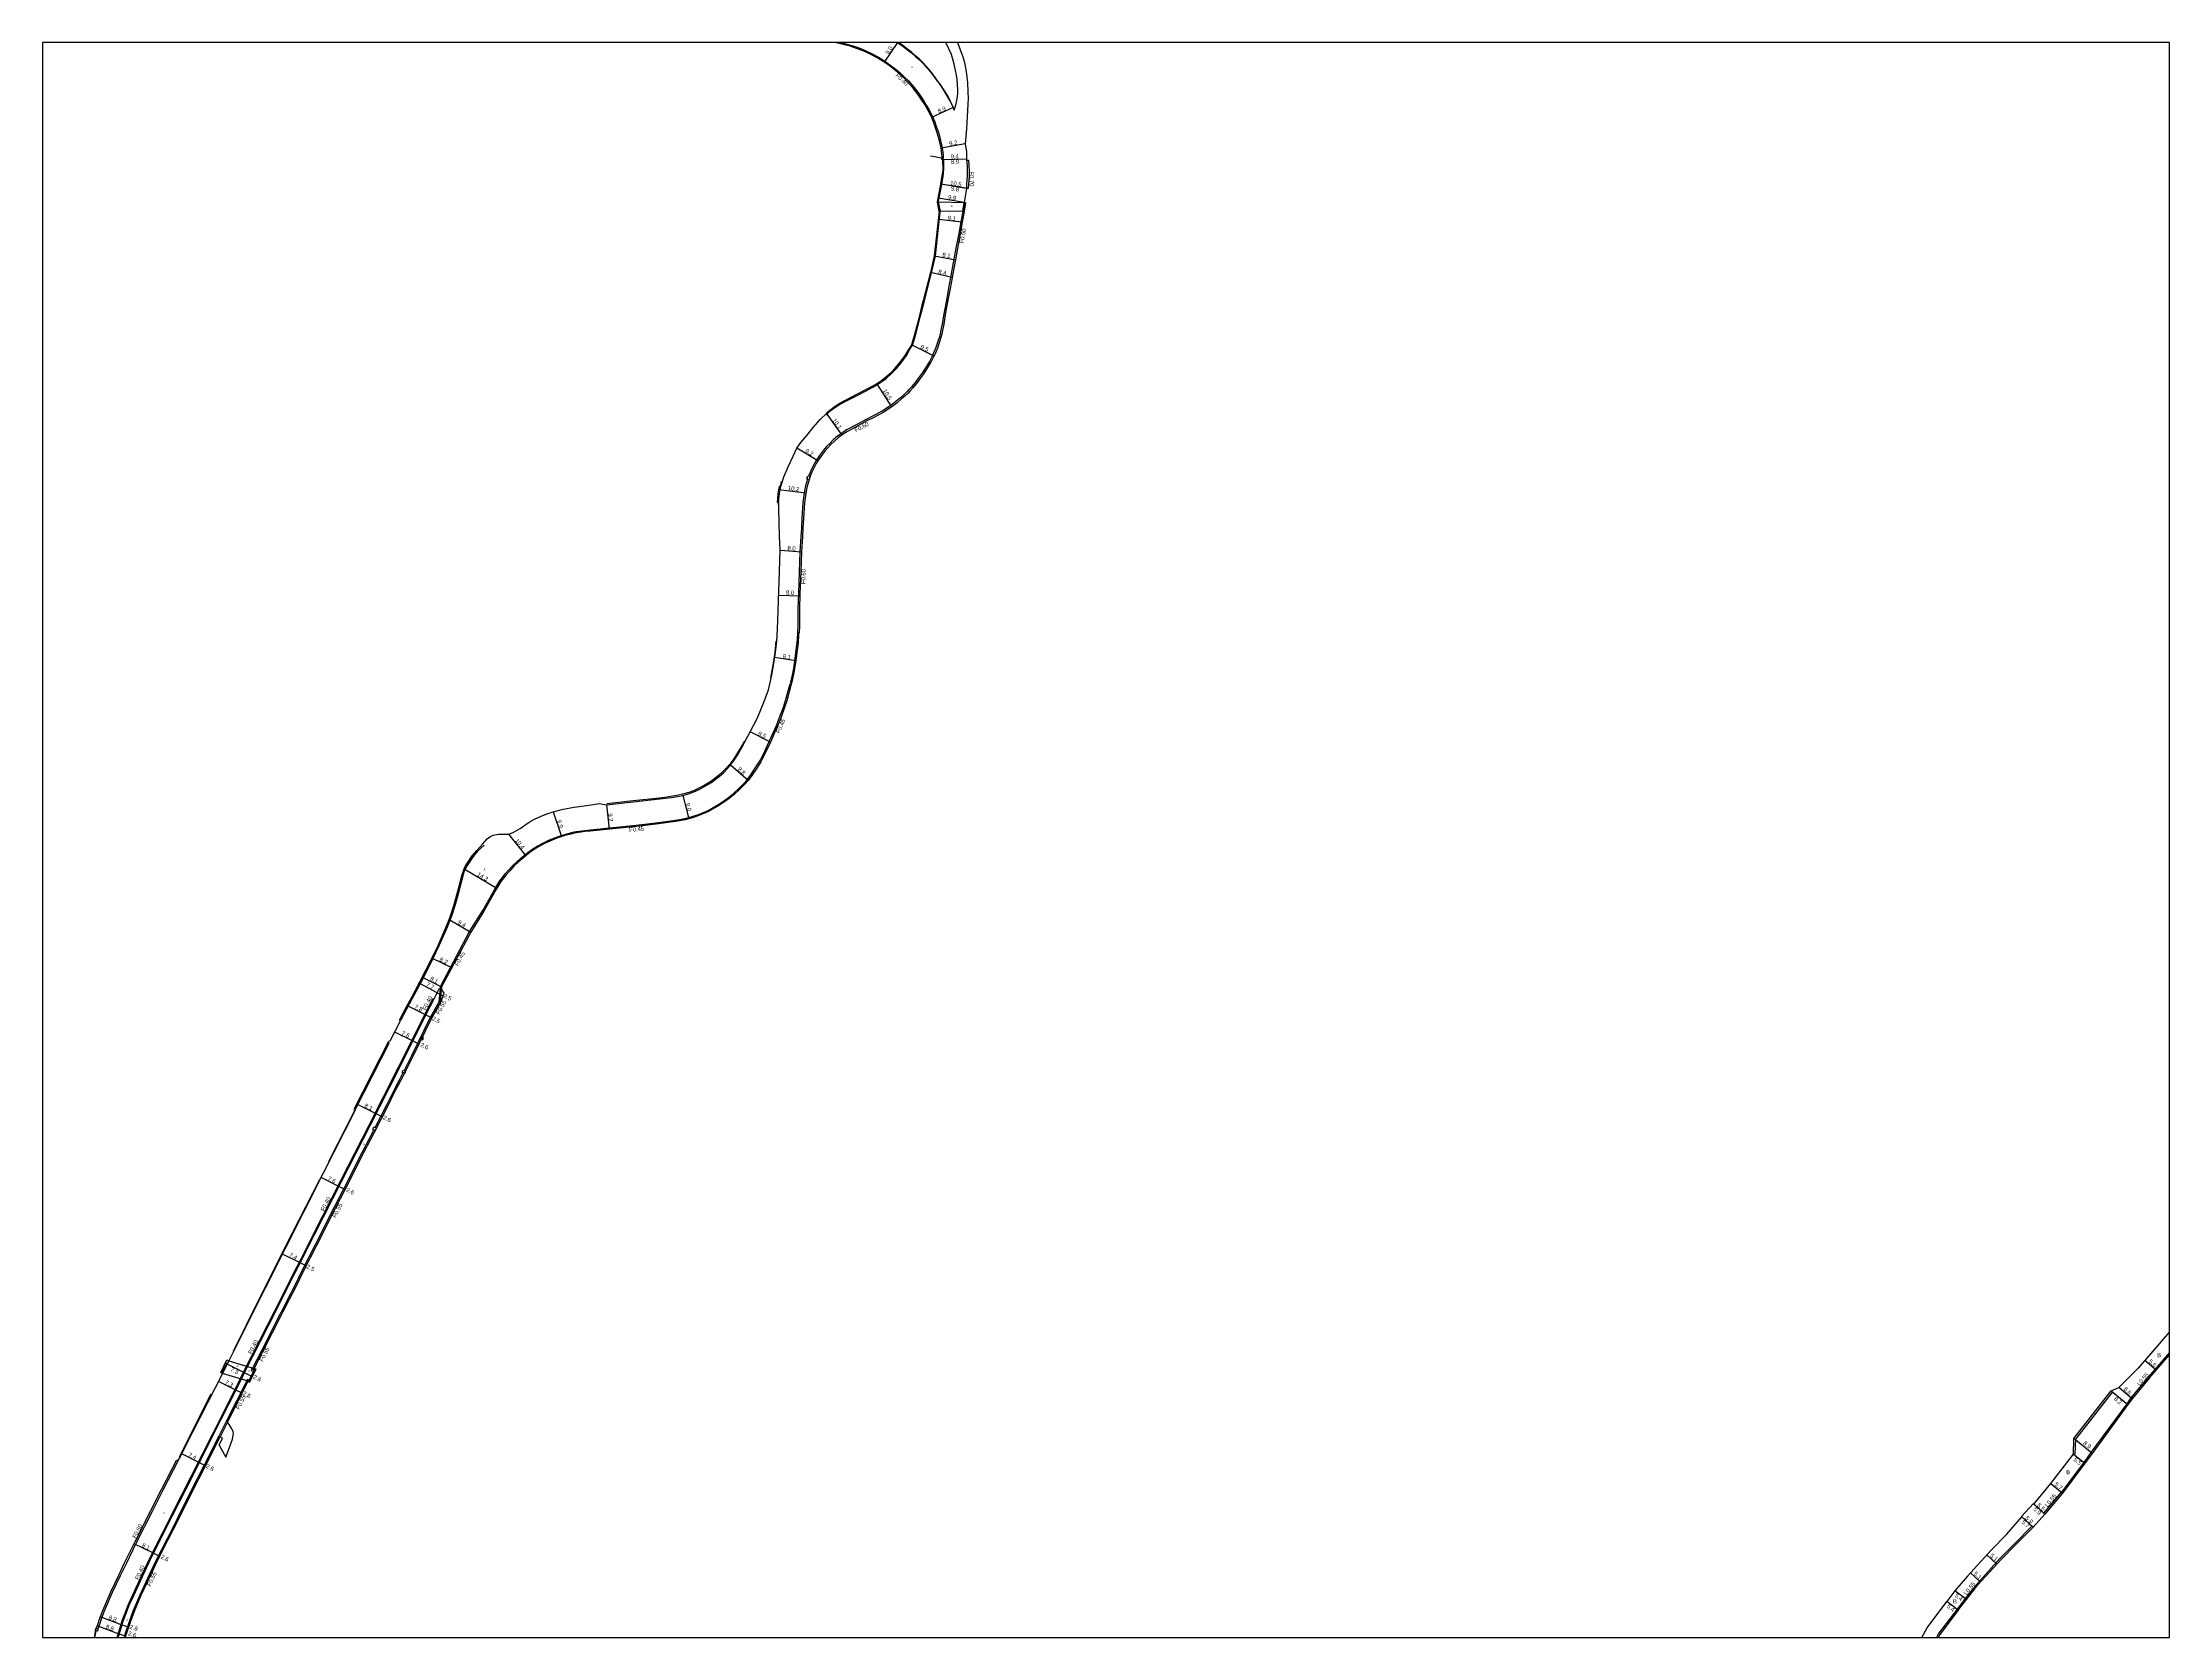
# Model space of a CAD drawing. Header units: metres. Extents: x 4000 to 8000, y -96000 to -93000.
# Drawn here: x 5600 to 6400, y -94800 to -94200 of the extents above; entities that cross this region are included whole.
import ezdxf

# ---------------------------------------------------------------- set-up
doc = ezdxf.new("R2010")
doc.units = ezdxf.units.M
doc.header["$LTSCALE"] = 2.5
for name, color, linetype in [('その他', 7, 'Continuous'), ('側溝・桝', 7, 'Continuous'), ('図郭', 7, 'Continuous'), ('幅員', 7, 'Continuous'), ('歩道・分離帯・安全施設', 7, 'Continuous'), ('舗装', 7, 'Continuous'), ('道路', 7, 'Continuous')]:
    doc.layers.add(name, color=color, linetype=linetype)
doc.styles.get("Standard").update_dxf_attribs({"font": ''})
doc.styles.add('YOKO_DECO', font='')
doc.styles.get('Standard').set_extended_font_data('@MS PGothic')
doc.styles.get('YOKO_DECO').set_extended_font_data('MS PGothic')

msp = doc.modelspace()

# ---------------------------------------------------------------- linework, layer by layer
at = {"layer": 'その他', "elevation": 162.77}
msp.add_lwpolyline([(5743.18, -94575.07), (5743.18, -94574.07), (5742.18, -94574.07), (5742.18, -94575.07)], close=True, dxfattribs=at)
for points in [[(5742.26, -94574.16), (5743.1, -94574.99)], [(5742.26, -94574.99), (5743.1, -94574.16)]]:
    msp.add_lwpolyline(points, dxfattribs=at)
at = {"layer": '側溝・桝'}
for points in [[(5899.94, -94200), (5901.28, -94200.3), (5903.93, -94200.97), (5906.35, -94201.8), (5908.06, -94202.43), (5909.94, -94203.21), (5911.74, -94204.1), (5914.37, -94205.56), (5916.4, -94206.77), (5918.69, -94208.34), (5921.06, -94210.18), (5922.7, -94211.56), (5924.14, -94212.89), (5925.66, -94214.45), (5927.81, -94216.93), (5929.54, -94219.15), (5930.87, -94221.02), (5932.17, -94223.13), (5933.45, -94225.31), (5934.19, -94226.82), (5934.94, -94228.41), (5935.56, -94229.86), (5936.14, -94231.54), (5936.7, -94233.06), (5937.32, -94235.14), (5937.81, -94236.9), (5938.25, -94238.97), (5938.54, -94240.49), (5938.7, -94242), (5938.73, -94243.22), (5938.65, -94244)], [(5947.58, -94244.26), (5947.73, -94246.39), (5947.77, -94248.11), (5947.78, -94250.33), (5947.58, -94253.27), (5947.48, -94254.89)], [(5946.09, -94263.51), (5945.36, -94267.49), (5944.59, -94271.82), (5943.58, -94277.36), (5942.57, -94282.83), (5941.51, -94288.4), (5940.78, -94292.43), (5940.09, -94296.24), (5939.08, -94301.4), (5938.35, -94305.83), (5937.9, -94308.24), (5937.63, -94309.63), (5937.33, -94310.74), (5936.81, -94312.41), (5936, -94314.75), (5934.63, -94318.01), (5933.59, -94319.96), (5932.38, -94321.98), (5930.97, -94324.17), (5929.53, -94326.11), (5928.2, -94327.85), (5926.87, -94329.55), (5925.9, -94330.58), (5925.1, -94331.44), (5923.93, -94332.58), (5922.72, -94333.63), (5921, -94335.09), (5919.12, -94336.58), (5915.83, -94338.63), (5912.16, -94340.62), (5909.79, -94341.78), (5906.55, -94343.54), (5902.42, -94345.76), (5900.47, -94347.08), (5898.98, -94348.13), (5897.44, -94349.5), (5896.08, -94350.79), (5894.88, -94352.02), (5893.78, -94353.36), (5892.2, -94355.38), (5891.12, -94356.97), (5890.47, -94358.09), (5889.59, -94359.79), (5888.84, -94361.35), (5888.17, -94362.93), (5888.13, -94363.06)], [(5887.77, -94364.2), (5887.02, -94366.74), (5886.59, -94368.63), (5886.02, -94373.07), (5885.58, -94378.91), (5885.42, -94382.63), (5885.22, -94385.84), (5884.8, -94391.58), (5884.56, -94399.14), (5884.28, -94407.24), (5884.1, -94413.16), (5884.1, -94416.58), (5884.05, -94419.22), (5883.95, -94422.22), (5884.4, -94422.23)], [(5735.99, -94586.78), (5738.81, -94581.33), (5745.9, -94566.71), (5749.21, -94560.91), (5749.63, -94555.93), (5749.65, -94555.07), (5760.65, -94534.43), (5765.56, -94526.48), (5770.12, -94518.54), (5771.62, -94516), (5772.04, -94515.36), (5772.5, -94514.71), (5773.99, -94512.79), (5775.39, -94511.27), (5776.95, -94509.56), (5778.53, -94508.04), (5780.69, -94506.18), (5782.49, -94504.74), (5784.04, -94503.6), (5786, -94502.34), (5788.39, -94501.05), (5790.67, -94499.96), (5793.26, -94498.89), (5795.92, -94498), (5799.07, -94497.18), (5799.94, -94496.98), (5800.73, -94496.84), (5804.08, -94496.39), (5805.94, -94496.19), (5823.22, -94494.4), (5830.73, -94493.54), (5838.03, -94492.59), (5841.57, -94491.9), (5844.31, -94491.19), (5847.1, -94490.22), (5850.33, -94488.85), (5854.39, -94486.49), (5856.59, -94485.04), (5858.02, -94484.03), (5859.84, -94482.51), (5862.01, -94480.52), (5863.85, -94478.67), (5865.03, -94477.31), (5866.43, -94475.47), (5868.47, -94472.38), (5869.7, -94470.42), (5870.77, -94468.43), (5871.76, -94466.37), (5873.36, -94462.98), (5874.94, -94459.45), (5876.04, -94456.98), (5877.25, -94453.94), (5878.64, -94450.04), (5879.47, -94447.46), (5881.15, -94441.29), (5881.6, -94441.42)], [(5628.1, -94800), (5628.31, -94799.19), (5629.25, -94796.22), (5630.09, -94793.4), (5631.16, -94790.51), (5632.37, -94787.41), (5633.91, -94783.99), (5637.18, -94776.86), (5640.62, -94769.62), (5645.13, -94760.74), (5648.53, -94753.98), (5656.01, -94739.24), (5664.13, -94723.19), (5667.01, -94717.43), (5672.54, -94706.41), (5675.76, -94699.93), (5681.69, -94688.13), (5687.33, -94677.13), (5690.21, -94671.44), (5694.56, -94662.82), (5697.24, -94657.54), (5700.13, -94651.75), (5701.93, -94648.23), (5712.21, -94628.04), (5722.81, -94607.26), (5733.79, -94585.71), (5743.78, -94565.64), (5746.89, -94559.63)], [(5746.89, -94559.63), (5747.26, -94559.8)], [(5749.66, -94561.2), (5750.06, -94556.13)], [(5725.09, -94608.19), (5729.46, -94599.59), (5731.83, -94594.87), (5734.23, -94590.18), (5735.64, -94587.45)], [(5678.9, -94699.03), (5682.59, -94691.74), (5689.35, -94678.4), (5690.33, -94676.67), (5692.44, -94672.46), (5694.76, -94667.93), (5697.74, -94661.73), (5702.64, -94652.16), (5709.72, -94638.26), (5715.18, -94627.63), (5719.14, -94619.73), (5724.23, -94609.9), (5724.64, -94609.09)], [(6400, -94692.79), (6392.08, -94702.01), (6385.48, -94709.89), (6383.92, -94712.09), (6370.48, -94730.47), (6367.75, -94734.14), (6359.39, -94745.3)], [(5677.34, -94703.64), (5677.59, -94703.17), (5677.11, -94702.92), (5669.1, -94718.76), (5666.33, -94724.3), (5660.78, -94735.19), (5655.71, -94745.21), (5650.62, -94755.41), (5646.84, -94762.86), (5642.79, -94770.86), (5640.25, -94776.18), (5636.55, -94784.13), (5634.06, -94789.91), (5632.67, -94793.69), (5630.99, -94798.93), (5630.72, -94800)], [(5679.38, -94699.27), (5679.63, -94698.76)], [(5669.57, -94719), (5666.81, -94724.54)], [(5651.02, -94733.48), (5645.28, -94744.62), (5641.27, -94752.55), (5635.4, -94764.12), (5631.4, -94772.26), (5629.17, -94776.86), (5626.22, -94783.14), (5624.71, -94786.59), (5623.89, -94788.4), (5623.13, -94790.14), (5622.04, -94793.1), (5621.42, -94795.14), (5620.82, -94796.81)], [(6353.13, -94753.6), (6352.7, -94753.25), (6359.39, -94745.3)], [(6348.68, -94758.47), (6348.28, -94758.08), (6341.95, -94764.49), (6336.25, -94770.29), (6327.49, -94779.9), (6323.18, -94785.33), (6320.12, -94789.36), (6313.18, -94798.56), (6312.35, -94800)]]:
    msp.add_lwpolyline(points, dxfattribs=at)
for points in [[(5888.71, -94363.24), (5888.36, -94364.38), (5887.5, -94364.12), (5887.86, -94362.98)], [(5736.46, -94587.03), (5736.12, -94587.7), (5735.32, -94587.29), (5735.67, -94586.62)], [(5725.57, -94608.43), (5725.11, -94609.33), (5724.19, -94608.86), (5724.64, -94607.96)], [(5679.62, -94699.39), (5678.7, -94698.94), (5678.42, -94699.51), (5679.34, -94699.96)], [(5619.94, -94797.43), (5620.1, -94796.66), (5620.82, -94796.81), (5620.66, -94797.58)]]:
    msp.add_lwpolyline(points, close=True, dxfattribs=at)
at = {"layer": '図郭'}
msp.add_lwpolyline([(5600, -94800), (6400, -94800), (6400, -94200), (5600, -94200)], close=True, dxfattribs=at)
at = {"layer": '幅員'}
for points in [[(5921.63, -94200), (5916.59, -94207.41)], [(5942.46, -94224.46), (5934.39, -94228.23)], [(5947, -94238.07), (5937.98, -94239.75)], [(5938.21, -94244.01), (5947.57, -94243.73)], [(5938.65, -94244), (5947.57, -94243.73)], [(5948.2, -94254.93), (5937.86, -94253.26)], [(5947.48, -94254.89), (5937.86, -94253.26)], [(5946.62, -94260.12), (5936.84, -94258.51)], [(5945.96, -94267.6), (5936.95, -94266.6)], [(5942.14, -94288.38), (5933.94, -94286.57)], [(5935.43, -94280.24), (5943.4, -94281.72)], [(5935.33, -94317.93), (5926.82, -94313.7)], [(5919.47, -94337.08), (5913.86, -94328.25)], [(5894.77, -94339.49), (5900.6, -94347.74)], [(5891.64, -94357.3), (5883.75, -94352.56)], [(5876.98, -94368.14), (5887.1, -94369.45)], [(5877.46, -94391.01), (5885.42, -94391.58)], [(5876.92, -94407.87), (5884.87, -94408.13)], [(5883.34, -94432.65), (5875.37, -94431.34)], [(5873.78, -94463.17), (5866.18, -94459.32)], [(5865.39, -94477.6), (5858.73, -94471.82)], [(5812.13, -94486.77), (5813.08, -94495.92)], [(5840.79, -94483.26), (5843.05, -94492)], [(5792.05, -94489.39), (5795.18, -94498.73)], [(5775.3, -94497.83), (5781.78, -94505.91)], [(5758.57, -94510.89), (5770.87, -94518.18)], [(5752.93, -94529.94), (5761.06, -94534.66)], [(5742.85, -94551.59), (5750.06, -94555.29)], [(5753.92, -94548.05), (5746.48, -94544.5)], [(5748.47, -94557.48), (5741.66, -94553.89)], [(5748.47, -94557.48), (5750.7, -94558.61)], [(5737.2, -94562.27), (5744.14, -94565.83)], [(5744.14, -94565.83), (5746.37, -94566.96)], [(5732.44, -94572.22), (5739.27, -94575.61)], [(5739.27, -94575.61), (5741.62, -94576.76)], [(5725.43, -94603), (5718.21, -94599.35)], [(5727.73, -94604.18), (5725.43, -94603)], [(5711.5, -94630.33), (5704.75, -94626.94)], [(5713.79, -94631.49), (5711.5, -94630.33)], [(5696.89, -94659.12), (5690.26, -94655.78)], [(5699.1, -94660.23), (5696.89, -94659.12)], [(6394.98, -94699.48), (6390.73, -94695.83)], [(5672.71, -94706.97), (5666.19, -94703.66)], [(5675.98, -94700.4), (5669.49, -94697.13)], [(5678.5, -94701.65), (5675.98, -94700.4)], [(5675.06, -94708.15), (5672.71, -94706.97)], [(6378.09, -94707.21), (6384.36, -94712.41)], [(6385.92, -94710.22), (6380.91, -94705.93)], [(6370.92, -94730.8), (6364.04, -94725.15)], [(5658.98, -94734.28), (5652.36, -94730.94)], [(5661.26, -94735.43), (5658.98, -94734.28)], [(6363.86, -94731.08), (6368.19, -94734.47)], [(6355.35, -94742.12), (6359.82, -94745.66)], [(6353.13, -94753.6), (6348.81, -94749.65)], [(6353.13, -94753.6), (6349.03, -94749.86)], [(6348.68, -94758.47), (6344.36, -94754.52)], [(6348.68, -94758.47), (6344.51, -94754.66)], [(5641.72, -94768.34), (5634.44, -94764.76)], [(5644.05, -94769.53), (5641.72, -94768.34)], [(6328.92, -94779.15), (6325.15, -94775.71)], [(6335.1, -94772.37), (6331.33, -94768.93)], [(6323.62, -94785.66), (6319.32, -94782.4)], [(6320.56, -94789.69), (6316.26, -94786.42)], [(5628.87, -94798.77), (5620.61, -94795.66)], [(5629.94, -94795.32), (5621.73, -94792.27)], [(5631.38, -94799.56), (5628.87, -94798.77)], [(5632.46, -94796.07), (5629.94, -94795.32)]]:
    msp.add_lwpolyline(points, dxfattribs=at)
at = {"layer": '歩道・分離帯・安全施設'}
for points, elevation in [([(5937.43, -94215.37), (5936.42, -94214), (5935.17, -94212.3), (5934.12, -94210.93), (5933.11, -94209.72), (5932.13, -94208.59), (5931.19, -94207.62), (5929.93, -94206.41), (5928.45, -94205.09), (5926.97, -94203.79), (5925.51, -94202.58), (5923.74, -94201.25), (5921.96, -94200)], 196.44), ([(5942.51, -94224.19), (5941.52, -94222.17), (5940.7, -94220.55), (5939.76, -94218.92), (5938.69, -94217.19), (5937.66, -94215.6)], 196.07), ([(5938.84, -94243.65), (5934.04, -94242.75)], 194.34), ([(5937.06, -94259.65), (5938.11, -94254.05), (5938.82, -94249.6), (5938.93, -94248.71), (5939, -94247.95), (5939.03, -94247.14), (5939.03, -94246.46), (5939, -94244.26)], 192.99), ([(5894.76, -94340.03), (5895.21, -94339.57), (5896.64, -94338.3), (5897.95, -94337.33), (5899.41, -94336.44), (5901.67, -94335.2), (5906.64, -94332.63), (5909.55, -94331.13), (5912.26, -94329.7), (5914.43, -94328.39), (5916.17, -94327.2), (5916.66, -94326.84), (5917.27, -94326.37), (5919.5, -94324.41), (5921.06, -94322.8), (5922.46, -94321.14), (5923.73, -94319.46), (5924.91, -94317.78), (5926.11, -94315.66), (5927.18, -94313.87), (5927.72, -94312.31), (5928.38, -94310.27), (5930.14, -94303.27), (5931.71, -94297.21), (5934.34, -94286.66), (5935.9, -94280.32), (5936.59, -94273.25), (5937.64, -94263.68)], 191.07), ([(5937.62, -94263.36), (5936.93, -94260.04)], 193.47), ([(5946.32, -94263.49), (5946.75, -94260.15)], 193.87), ([(5938.87, -94307.13), (5939.37, -94304.27)], 192.42), ([(5876.77, -94373.85), (5876.94, -94371.76), (5877.15, -94369.79), (5877.43, -94368.26), (5878, -94365.12)], 190.5), ([(5881.39, -94440.98), (5881.74, -94439.56), (5882.21, -94437.32), (5882.56, -94435.31), (5882.93, -94432.76), (5883.32, -94429.46), (5883.7, -94426.58), (5883.92, -94424.48), (5884.1, -94421.91)], 186.35), ([(5875.77, -94425.22), (5875.45, -94429.43), (5874.85, -94433.46), (5873.81, -94439.01)], 187.03), ([(5864.06, -94462.84), (5862.75, -94464.97), (5861.06, -94467.82), (5859.78, -94469.78), (5858.47, -94471.52), (5857.3, -94472.86), (5855.8, -94474.39), (5854.29, -94475.76), (5852.91, -94476.85), (5851.34, -94478), (5849.44, -94479.17), (5848.92, -94479.46), (5846.8, -94480.55), (5844.79, -94481.5), (5843.04, -94482.12), (5840.67, -94482.72), (5838.55, -94483.25), (5834.82, -94483.86), (5832.09, -94484.21), (5822.17, -94485.31), (5812.22, -94486.45)], 183.98), ([(5766.12, -94501.95), (5763.59, -94504.24), (5761.91, -94506.23), (5759.46, -94509.96), (5758.91, -94511.05), (5758.51, -94512.05), (5758.17, -94513.07), (5757.08, -94517.41), (5756.2, -94520.73), (5755.18, -94524.43), (5753.82, -94528.69), (5751.96, -94533.43), (5749.11, -94539.86), (5746.07, -94546.24), (5742.23, -94553.59), (5739.06, -94559.61), (5734.62, -94567.85)], 172.03), ([(5730.36, -94576.26), (5717.58, -94601.44), (5707.55, -94621.08)], 163.01), ([(5704.18, -94627.79), (5691.19, -94653.26), (5688.65, -94658.27), (5676.57, -94682.51), (5671.66, -94692.44)], 158.37), ([(5669.37, -94696.65), (5667.45, -94700.51)], 153.57), ([(5677.68, -94703.42), (5679.85, -94699.11)], 153.47), ([(5663.28, -94708.46), (5653.56, -94727.95), (5651.62, -94731.8), (5651.39, -94732.22)], 153.23), ([(5620.05, -94796.38), (5619.4, -94800)], 148.62)]:
    msp.add_lwpolyline(points, dxfattribs=dict(at, elevation=elevation))
for points in [[(5734.15, -94585.9), (5744.14, -94565.83), (5747.26, -94559.8), (5748.47, -94557.48), (5749.37, -94555.75), (5750.06, -94556.13)], [(5734.15, -94585.9), (5744.14, -94565.83), (5747.26, -94559.8)], [(5744.14, -94565.83), (5747.26, -94559.8), (5748.47, -94557.48), (5749.37, -94555.75), (5750.06, -94556.13)], [(5734.15, -94585.9), (5744.14, -94565.83)], [(5628.52, -94800), (5628.7, -94799.31), (5629.63, -94796.34), (5630.48, -94793.53), (5631.54, -94790.65), (5632.75, -94787.57), (5634.28, -94784.16), (5637.54, -94777.03), (5640.98, -94769.79), (5645.5, -94760.92), (5648.89, -94754.16), (5656.37, -94739.42), (5664.49, -94723.38), (5667.37, -94717.61), (5672.9, -94706.59), (5676.13, -94700.11), (5682.05, -94688.32), (5687.69, -94677.31), (5690.57, -94671.62), (5694.93, -94663), (5697.6, -94657.72), (5700.49, -94651.94), (5702.29, -94648.41), (5712.57, -94628.22), (5723.17, -94607.44), (5734.15, -94585.9)], [(5628.52, -94800), (5628.7, -94799.31), (5629.63, -94796.34), (5630.48, -94793.53), (5631.54, -94790.65), (5632.75, -94787.57), (5634.28, -94784.16), (5637.54, -94777.03), (5640.98, -94769.79), (5645.5, -94760.92), (5648.89, -94754.16), (5656.37, -94739.42), (5664.49, -94723.38), (5667.37, -94717.61), (5672.9, -94706.59), (5676.13, -94700.11), (5682.05, -94688.32), (5687.69, -94677.31), (5690.57, -94671.62), (5694.93, -94663), (5697.6, -94657.72), (5700.49, -94651.94), (5702.29, -94648.41), (5712.57, -94628.22), (5723.17, -94607.44), (5734.15, -94585.9)], [(5702.29, -94648.41), (5712.57, -94628.22), (5723.17, -94607.44), (5734.15, -94585.9)], [(5690.57, -94671.62), (5694.93, -94663), (5697.6, -94657.72), (5700.49, -94651.94)], [(5674.65, -94703.08), (5676.13, -94700.11), (5682.05, -94688.32), (5687.69, -94677.31)], [(5667.37, -94717.61), (5672.9, -94706.59)], [(6378.56, -94707.58), (6364.64, -94725.36), (6364.46, -94731.1)], [(5628.52, -94800), (5628.7, -94799.31), (5629.63, -94796.34), (5630.48, -94793.53), (5631.54, -94790.65), (5632.75, -94787.57), (5634.28, -94784.16), (5637.54, -94777.03), (5640.98, -94769.79), (5645.5, -94760.92), (5648.89, -94754.16), (5656.37, -94739.42), (5664.49, -94723.38)]]:
    msp.add_lwpolyline(points, dxfattribs=at)
at = {"layer": '舗装'}
for points, elevation in [([(5937.05, -94259.98), (5946.62, -94260.12)], 192.15), ([(5946.09, -94263.51), (5937.77, -94263.42)], 192.43), ([(5670.07, -94695.97), (5679.63, -94698.76)], 152.83), ([(5677.34, -94703.64), (5667.73, -94700.64)], 152.62)]:
    msp.add_lwpolyline(points, dxfattribs=dict(at, elevation=elevation))
at = {"layer": '道路'}
for points, elevation in [([(5938.21, -94244.01), (5938.32, -94243.23), (5938.29, -94242.03), (5938.13, -94240.56), (5937.85, -94239.05), (5937.41, -94237), (5936.92, -94235.26), (5936.3, -94233.2), (5935.75, -94231.67), (5935.17, -94230.01), (5934.56, -94228.58), (5933.82, -94227), (5933.09, -94225.51), (5931.81, -94223.34), (5930.52, -94221.25), (5929.2, -94219.4), (5927.49, -94217.19), (5925.35, -94214.73), (5923.85, -94213.18), (5922.42, -94211.87), (5920.8, -94210.51), (5918.45, -94208.67), (5916.18, -94207.13), (5914.17, -94205.92), (5911.55, -94204.47), (5909.76, -94203.59), (5907.91, -94202.82), (5906.21, -94202.19), (5903.81, -94201.37), (5901.18, -94200.7), (5898.02, -94200)], 193.25), ([(5921.63, -94200), (5923.63, -94201.4), (5925.4, -94202.72), (5926.84, -94203.93), (5928.32, -94205.23), (5929.81, -94206.55), (5931.05, -94207.76), (5932, -94208.72), (5932.97, -94209.84), (5933.97, -94211.05), (5935.02, -94212.42), (5936.27, -94214.11), (5937.61, -94215.87), (5937.63, -94215.9), (5938.55, -94217.33), (5940.03, -94219.75), (5941.21, -94221.92), (5942.46, -94224.46), (5942.56, -94224.68), (5942.9, -94225.46)], 197.18), ([(5947, -94238.07), (5947.05, -94238.27), (5947.49, -94241), (5947.58, -94244.26), (5948.3, -94244.21), (5948.45, -94246.36), (5948.49, -94248.11), (5948.5, -94250.35), (5948.3, -94253.32), (5948.2, -94254.93), (5947.48, -94254.89), (5946.62, -94260.12), (5946.09, -94263.51), (5946.69, -94263.62), (5945.96, -94267.6), (5945.19, -94271.93), (5944.18, -94277.47), (5943.4, -94281.72), (5943.17, -94282.94), (5942.14, -94288.38), (5942.11, -94288.51), (5941.38, -94292.54), (5940.69, -94296.35), (5939.68, -94301.51), (5938.95, -94305.93), (5938.5, -94308.35), (5938.23, -94309.77), (5937.92, -94310.92), (5937.39, -94312.6), (5936.57, -94314.97), (5935.33, -94317.93), (5935.18, -94318.28), (5934.12, -94320.27), (5932.9, -94322.3), (5931.47, -94324.52), (5930.02, -94326.48), (5928.68, -94328.22), (5927.34, -94329.94), (5926.35, -94331), (5925.54, -94331.86), (5924.34, -94333.03), (5923.11, -94334.09), (5921.39, -94335.56), (5919.47, -94337.08), (5916.14, -94339.16), (5912.43, -94341.17), (5910.07, -94342.32), (5906.85, -94344.08), (5902.76, -94346.27), (5900.82, -94347.58), (5900.6, -94347.74), (5899.36, -94348.61), (5897.85, -94349.95), (5896.51, -94351.23), (5895.33, -94352.43), (5894.25, -94353.74), (5892.69, -94355.74), (5891.64, -94357.3), (5891.01, -94358.39), (5890.14, -94360.06), (5889.39, -94361.6), (5888.74, -94363.14), (5888.31, -94364.56), (5887.61, -94366.89), (5887.2, -94368.73), (5886.63, -94373.13), (5886.19, -94378.95), (5886.03, -94382.67), (5885.83, -94385.88), (5885.41, -94391.61), (5885.17, -94399.16), (5884.9, -94407.26), (5884.71, -94413.17), (5884.72, -94416.59), (5884.66, -94419.24), (5884.56, -94422.24), (5884.4, -94422.23), (5884.37, -94423), (5884.17, -94425.78), (5883.97, -94427.74), (5883.64, -94430.43), (5883.34, -94432.65), (5882.75, -94436.42), (5882, -94440), (5881.6, -94441.42), (5879.92, -94447.59), (5879.08, -94450.19), (5877.69, -94454.11), (5876.47, -94457.16), (5875.36, -94459.64), (5873.78, -94463.17), (5872.18, -94466.57), (5871.19, -94468.64), (5870.11, -94470.65), (5868.86, -94472.63), (5866.81, -94475.74), (5865.39, -94477.6), (5864.2, -94478.98), (5862.33, -94480.86), (5860.15, -94482.86), (5858.31, -94484.41), (5856.85, -94485.42), (5854.64, -94486.89), (5850.54, -94489.27), (5847.26, -94490.66), (5844.44, -94491.64), (5841.67, -94492.36), (5838.1, -94493.05), (5830.79, -94494.01), (5823.27, -94494.86), (5805.98, -94496.66)], 194.11), ([(5937.29, -94263.52), (5937.77, -94263.42), (5937.05, -94259.98), (5936.58, -94260.07), (5936.83, -94258.58), (5937.73, -94254.07), (5938.73, -94247.87), (5938.65, -94244), (5938.21, -94244.01)], 190.3), ([(5937.29, -94263.52), (5935.43, -94280.24), (5933.94, -94286.57), (5931.27, -94297.13)], 192.34), ([(5927.99, -94310.19), (5929.8, -94303.19), (5931.27, -94297.13)], 190.3), ([(5927.21, -94312.65), (5927.99, -94310.19)], 190.3), ([(5897.79, -94337.03), (5899.28, -94336.09), (5901.54, -94334.78), (5906.51, -94332.17), (5913.03, -94328.78), (5913.86, -94328.25), (5915.17, -94327.42), (5917, -94326.02), (5919.21, -94324.07), (5920.76, -94322.48), (5922.14, -94320.85), (5923.38, -94319.24), (5924.53, -94317.56), (5925.91, -94315.27)], 190.3), ([(5927.21, -94312.65), (5926.82, -94313.7), (5925.91, -94315.27)], 190.3), ([(5887.44, -94347.86), (5889.82, -94344.76), (5892.55, -94341.85), (5894.86, -94339.61)], 189.82), ([(5894.86, -94339.61), (5894.77, -94339.49), (5896.47, -94338), (5897.79, -94337.03)], 190.3), ([(5882.28, -94355.65), (5883.75, -94352.56), (5885.18, -94350.48), (5887.44, -94347.86)], 189.82), ([(5877.76, -94366.89), (5877.89, -94366.29), (5878.82, -94363.44), (5880.46, -94359.64), (5882.28, -94355.65)], 189.82), ([(5782.99, -94493.34), (5785.01, -94492.22), (5787.61, -94491.05), (5789.66, -94490.19), (5792.05, -94489.39), (5795.84, -94488.43), (5799.9, -94487.66), (5804.77, -94486.96), (5809.47, -94486.25), (5812.13, -94486.77), (5822.2, -94485.65), (5832.13, -94484.55), (5836.61, -94483.98), (5838.87, -94483.64), (5840.79, -94483.26), (5842.93, -94482.57), (5844.93, -94481.88), (5847, -94480.95), (5849.64, -94479.51), (5851.56, -94478.33), (5853.15, -94477.17), (5854.54, -94476.07), (5856.07, -94474.69), (5857.58, -94473.14), (5858.76, -94471.78), (5860.09, -94470.03), (5861.38, -94468.04), (5863.08, -94465.19), (5865.34, -94460.98), (5867.39, -94456.95), (5868.9, -94454.01), (5870.32, -94450.62), (5871.81, -94446.95), (5873.01, -94443.48), (5873.86, -94440.23), (5874.43, -94437.31), (5875.02, -94433.5), (5875.68, -94429.45), (5876.13, -94425.22), (5876.48, -94420.78), (5877.08, -94402.83), (5877.46, -94391.01), (5877.17, -94385.66), (5877.01, -94380.64), (5876.93, -94375.3), (5876.9, -94374.11), (5876.91, -94373.09), (5876.49, -94373.06), (5876.57, -94371.65), (5876.73, -94369.8), (5876.98, -94368.14), (5877.28, -94366.79), (5877.76, -94366.89)], 173.8), ([(5761.61, -94506.01), (5763.32, -94503.98), (5765.56, -94501.4), (5767.21, -94499.52), (5768.22, -94498.78), (5769.45, -94498.14), (5771.55, -94497.8), (5775.3, -94497.83), (5777.08, -94497.12), (5779.63, -94495.62), (5782.99, -94493.34)], 170.51), ([(5805.98, -94496.66), (5804.14, -94496.86), (5800.8, -94497.3), (5800.04, -94497.44), (5799.18, -94497.63), (5796.05, -94498.44), (5793.43, -94499.32), (5790.86, -94500.39), (5788.6, -94501.46), (5786.24, -94502.74), (5784.31, -94503.98), (5782.78, -94505.11), (5780.99, -94506.54), (5778.84, -94508.38), (5777.28, -94509.88), (5775.73, -94511.58), (5774.35, -94513.1), (5772.87, -94514.99), (5772.43, -94515.62), (5772.02, -94516.24), (5770.52, -94518.77), (5765.96, -94526.71)], 176.24), ([(5619.73, -94800), (5620.13, -94797.47), (5619.94, -94797.43), (5620.1, -94796.66), (5620.22, -94796.69), (5620.93, -94794.79), (5621.55, -94792.74), (5622.64, -94789.82), (5623.39, -94788.1), (5624.2, -94786.29), (5625.71, -94782.85), (5628.66, -94776.57), (5630.88, -94771.98), (5634.88, -94763.84), (5640.75, -94752.28), (5644.76, -94744.35), (5650.5, -94733.22), (5651.02, -94733.48), (5651.87, -94731.93), (5653.81, -94728.08), (5667.63, -94700.83), (5684.04, -94668.17), (5705.65, -94625.16), (5717.69, -94601.49), (5717.24, -94601.26), (5730.19, -94575.67), (5730.72, -94575.61), (5734.59, -94567.98), (5734.24, -94567.75), (5737.2, -94562.27), (5738.73, -94559.43), (5741.66, -94553.89), (5741.9, -94553.42), (5742.85, -94551.59), (5745.73, -94546.07), (5748.77, -94539.7), (5751.62, -94533.28), (5752.93, -94529.94), (5753.47, -94528.56), (5754.82, -94524.32), (5755.84, -94520.63), (5756.72, -94517.32), (5757.81, -94512.97), (5758.15, -94511.92), (5758.57, -94510.89), (5759.14, -94509.77), (5761.61, -94506.01)], 147.57), ([(5765.96, -94526.71), (5761.06, -94534.66), (5750.06, -94555.29), (5750.06, -94556.13)], 176.24), ([(5739.28, -94581.57), (5746.37, -94566.96), (5749.66, -94561.2), (5750.7, -94558.61), (5751.08, -94557.64)], 152.73), ([(5751.08, -94557.64), (5750.06, -94556.13)], 152.73), ([(5668.97, -94732.17), (5669.91, -94729.48), (5671.45, -94725.34), (5671.62, -94724.49), (5671.79, -94723.34), (5671.69, -94722.6), (5671.51, -94722.04), (5671.25, -94721.46), (5670.41, -94720.21), (5669.57, -94719), (5677.34, -94703.64), (5677.47, -94703.71), (5679.88, -94698.88), (5679.63, -94698.76), (5683.07, -94691.98), (5689.82, -94678.65), (5690.81, -94676.91), (5692.92, -94672.7), (5695.24, -94668.16), (5698.22, -94661.97), (5703.12, -94652.4), (5710.19, -94638.5), (5715.65, -94627.87), (5719.61, -94619.98), (5724.7, -94610.15), (5729.94, -94599.83), (5732.3, -94595.11), (5734.71, -94590.42), (5739.28, -94581.57)], 152.73), ([(5631.26, -94800), (5631.5, -94799.07), (5633.17, -94793.86), (5634.55, -94790.1), (5637.03, -94784.35), (5640.73, -94776.41), (5643.26, -94771.09), (5647.31, -94763.1), (5651.1, -94755.65), (5656.19, -94745.45), (5661.26, -94735.43), (5666.81, -94724.54)], 147.5), ([(5666.49, -94727.71), (5667.72, -94725.03), (5666.81, -94724.54)], 152.39), ([(5666.49, -94727.71), (5668.97, -94732.17)], 152.39)]:
    msp.add_lwpolyline(points, dxfattribs=dict(at, elevation=elevation))
for points in [[(5942.9, -94225.46), (5943.69, -94223), (5944.05, -94221.1), (5944.21, -94219.29), (5944.28, -94217.57), (5944.19, -94216.02), (5944.05, -94213.96), (5943.81, -94212.26), (5943.43, -94210.53), (5942.91, -94208.13), (5941.85, -94204.44), (5939.73, -94200)], [(5944.15, -94200), (5946.1, -94205.35), (5946.6, -94207.01), (5947.07, -94208.89), (5947.44, -94210.93), (5947.7, -94212.97), (5947.88, -94215.07), (5948.08, -94218.65), (5948.13, -94220.87), (5948.07, -94223.23), (5947.95, -94225.51), (5947.83, -94227.95), (5947.66, -94230.23), (5947.58, -94232.46), (5947, -94238.07)], [(6400, -94685.04), (6388.26, -94698.71)], [(6392.5, -94702.36), (6400, -94693.64)], [(6355.35, -94742.12), (6363.86, -94731.08), (6364.04, -94725.15), (6378.09, -94707.21), (6380.91, -94705.93), (6388.26, -94698.71)], [(6392.5, -94702.36), (6385.92, -94710.22), (6384.36, -94712.41), (6370.92, -94730.8), (6368.19, -94734.47), (6359.82, -94745.66)], [(6348.81, -94749.65), (6349.03, -94749.86), (6355.35, -94742.12)], [(6348.81, -94749.65), (6344.36, -94754.52)], [(6359.82, -94745.66), (6353.13, -94753.6)], [(6338.7, -94761.31), (6344.51, -94754.66), (6344.36, -94754.52)], [(6348.68, -94758.47), (6342.34, -94764.88)], [(6348.68, -94758.47), (6353.13, -94753.6)], [(6338.7, -94761.31), (6332.94, -94767.16), (6324.04, -94776.94), (6319.32, -94782.4)], [(6323.62, -94785.66), (6327.91, -94780.26), (6336.65, -94770.67), (6342.34, -94764.88)], [(6319.32, -94782.4), (6316.26, -94786.42)], [(6306.82, -94800), (6308.87, -94796.33), (6316.26, -94786.42)], [(6320.56, -94789.69), (6313.64, -94798.86), (6312.98, -94800)], [(6320.56, -94789.69), (6323.62, -94785.66)]]:
    msp.add_lwpolyline(points, dxfattribs=at)
for points, elevation in [([(5937.77, -94263.42), (5937.05, -94259.98), (5936.46, -94260.1), (5937.18, -94263.54)], 192.34), ([(5946.09, -94263.51), (5937.77, -94263.42), (5937.05, -94259.98), (5946.62, -94260.12)], 192.43), ([(5946.09, -94263.51), (5946.62, -94260.12), (5947.14, -94260.2), (5946.61, -94263.6)], 192.64), ([(5667.73, -94700.64), (5667, -94700.28), (5669.35, -94695.6), (5670.07, -94695.97)], 152.61), ([(5670.07, -94695.97), (5679.63, -94698.76), (5679.88, -94698.88), (5677.47, -94703.71), (5677.34, -94703.64), (5667.73, -94700.64)], 152.83), ([(5677.47, -94703.71), (5677.88, -94703.93), (5680.3, -94699.09), (5679.88, -94698.88)], 152.62)]:
    msp.add_lwpolyline(points, close=True, dxfattribs=dict(at, elevation=elevation))

# ---------------------------------------------------------------- texts
at = {"layer": '側溝・桝'}
for s, rotation, p in [('F0.40', 317.46149, (5920.68, -94212.63)), ('F0.70', 270.1227, (5948.74, -94248.49)), ('F0.60', 79.70249, (5946.39, -94275.68)), ('F0.60', 28.19412, (5905.95, -94346.66)), ('F0.60', 88.05804, (5886.87, -94403.74)), ('F0.45', 66.01256, (5877.2, -94460.06)), ('F0.45', 5.94151, (5820.71, -94496.99)), ('F0.45', 61.94654, (5756.29, -94547.54)), ('F0.40', 63.52028, (5744.22, -94564.27)), ('F0.55', 60.31103, (5749.17, -94565.79)), ('F0.40', 63.02795, (5705.92, -94639.85)), ('F0.55', 63.02601, (5710.34, -94642.29)), ('F0.40', 63.31622, (5678.64, -94693.64)), ('F0.55', 63.14262, (5682.9, -94696.4)), ('L0.55', 50.05527, (6388.82, -94705.48)), ('F0.55', 63.16885, (5673.97, -94714.4)), ('L0.55', 49.89132, (6354.13, -94751.11)), ('F0.60', 63.0913, (5635.09, -94762.89)), ('F0.40', 65.39413, (5636.16, -94778.47)), ('F0.55', 65.0203, (5640.66, -94780.93)), ('L0.55', 51.56229, (6323.69, -94784.26))]:
    msp.add_text(s, height=1.6, rotation=rotation, dxfattribs=at).set_placement(p)
at = {"layer": '幅員'}
for s, rotation, p in [('9.0', 55.76461, (5918.17, -94204.63)), ('8.9', 25.07931, (5937.16, -94226.66)), ('9.2', 10.55367, (5941.19, -94238.9)), ('9.4', 1.72969, (5941.58, -94243.66)), ('8.9', 1.75326, (5941.68, -94245.68)), ('10.5', 350.79443, (5941.29, -94253.56)), ('9.8', 350.37722, (5941.59, -94255.59)), ('9.9', 350.66566, (5940.51, -94258.86)), ('9.1', 353.66973, (5940.37, -94266.73)), ('8.1', 349.53268, (5938.35, -94280.53)), ('8.4', 347.58027, (5936.81, -94286.95)), ('9.5', 333.55666, (5930.04, -94315.02)), ('10.5', 302.42254, (5915.91, -94331.01)), ('10.1', 305.23592, (5896.94, -94342.13)), ('9.2', 328.99218, (5886.73, -94354.06)), ('10.2', 352.62849, (5880.29, -94368.31)), ('8.0', 355.9031, (5880.16, -94390.95)), ('8.0', 358.19899, (5879.6, -94407.71)), ('8.1', 350.72101, (5878.29, -94431.57)), ('8.5', 333.10636, (5868.95, -94460.44)), ('8.8', 319.01038, (5861.25, -94473.67)), ('9.0', 284.54006, (5841.84, -94486.31)), ('9.9', 288.5358, (5793.45, -94492.78)), ('9.2', 275.94151, (5812.72, -94490.05)), ('10.4', 308.76155, (5777.59, -94500.29)), ('14.3', 329.35438, (5763.3, -94513.4)), ('9.4', 329.8358, (5755.99, -94531.43)), ('8.1', 332.87723, (5745.57, -94552.7)), ('8.2', 334.52804, (5749.15, -94545.5)), ('7.7', 332.2065, (5744.07, -94554.88)), ('2.5', 333.02113, (5750.6, -94559.13)), ('7.8', 332.84994, (5739.66, -94563.25)), ('2.5', 333.14056, (5746.31, -94567.68)), ('7.6', 333.52028, (5734.84, -94573.13)), ('2.6', 334.11667, (5741.93, -94577.57)), ('8.1', 333.17058, (5720.93, -94600.45)), ('2.6', 333.00256, (5727.85, -94604.89)), ('7.6', 333.32744, (5707.11, -94627.84)), ('2.6', 333.02795, (5714.01, -94632.12)), ('7.4', 333.32744, (5692.54, -94656.65)), ('2.5', 333.13029, (5699.07, -94661.01)), ('5.6', 319.32324, (6392, -94696.4)), ('7.3', 333.10802, (5668.44, -94704.52)), ('7.3', 333.32427, (5670.5, -94699.71)), ('2.8', 333.52446, (5678.98, -94702.51)), ('2.6', 333.37551, (5675.1, -94708.69)), ('8.2', 320.31593, (6378.93, -94710.51)), ('6.6', 319.38175, (6382.56, -94706.83)), ('8.9', 320.59419, (6367.39, -94727.16)), ('7.4', 333.21079, (5654.63, -94731.81)), ('2.6', 333.1597, (5661.26, -94736.07)), ('5.5', 321.97838, (6363.72, -94733.4)), ('5.7', 321.63098, (6356.61, -94742.7)), ('5.9', 317.5777, (6348.65, -94751.98)), ('5.5', 317.5777, (6350.04, -94750.52)), ('5.7', 317.58237, (6344.22, -94756.83)), ('5.9', 317.58237, (6345.57, -94755.31)), ('8.1', 333.7841, (5637.18, -94765.83)), ('2.6', 333.03332, (5644.28, -94770.13)), ('5.1', 317.64621, (6326.19, -94776.21)), ('5.1', 317.64621, (6332.35, -94769.41)), ('5.4', 322.72901, (6319.07, -94784.55)), ('8.8', 339.64615, (5624.71, -94793.11)), ('5.4', 322.72901, (6316.05, -94788.59)), ('8.8', 339.34612, (5623.62, -94796.53)), ('2.6', 342.52871, (5632.04, -94799.12)), ('2.6', 343.32837, (5632.61, -94796.66))]:
    msp.add_text(s, height=1.6, rotation=rotation, dxfattribs=at).set_placement(p)
at = {"layer": '舗装', "style": 'YOKO_DECO'}
for p in [(5926.68, -94209.63, 195.96), (5941.65, -94261.84, 192.32), (5765.92, -94511.45, 170.14), (5720.59, -94614.8, 159.2), (5672.96, -94698.23, 152.82), (5677.32, -94700.26, 152.82), (5645.26, -94753.42, 150.69), (5631.49, -94793.81, 148.08)]:
    msp.add_text('A', height=0.75, dxfattribs=at).set_placement(p)
at = {"layer": '舗装'}
for p in [(6395.36, -94694.56), (6361.15, -94738.59), (6318.55, -94787.21)]:
    msp.add_text('B', height=1.6, dxfattribs=at).set_placement(p)

doc.saveas('drawing.dxf')
